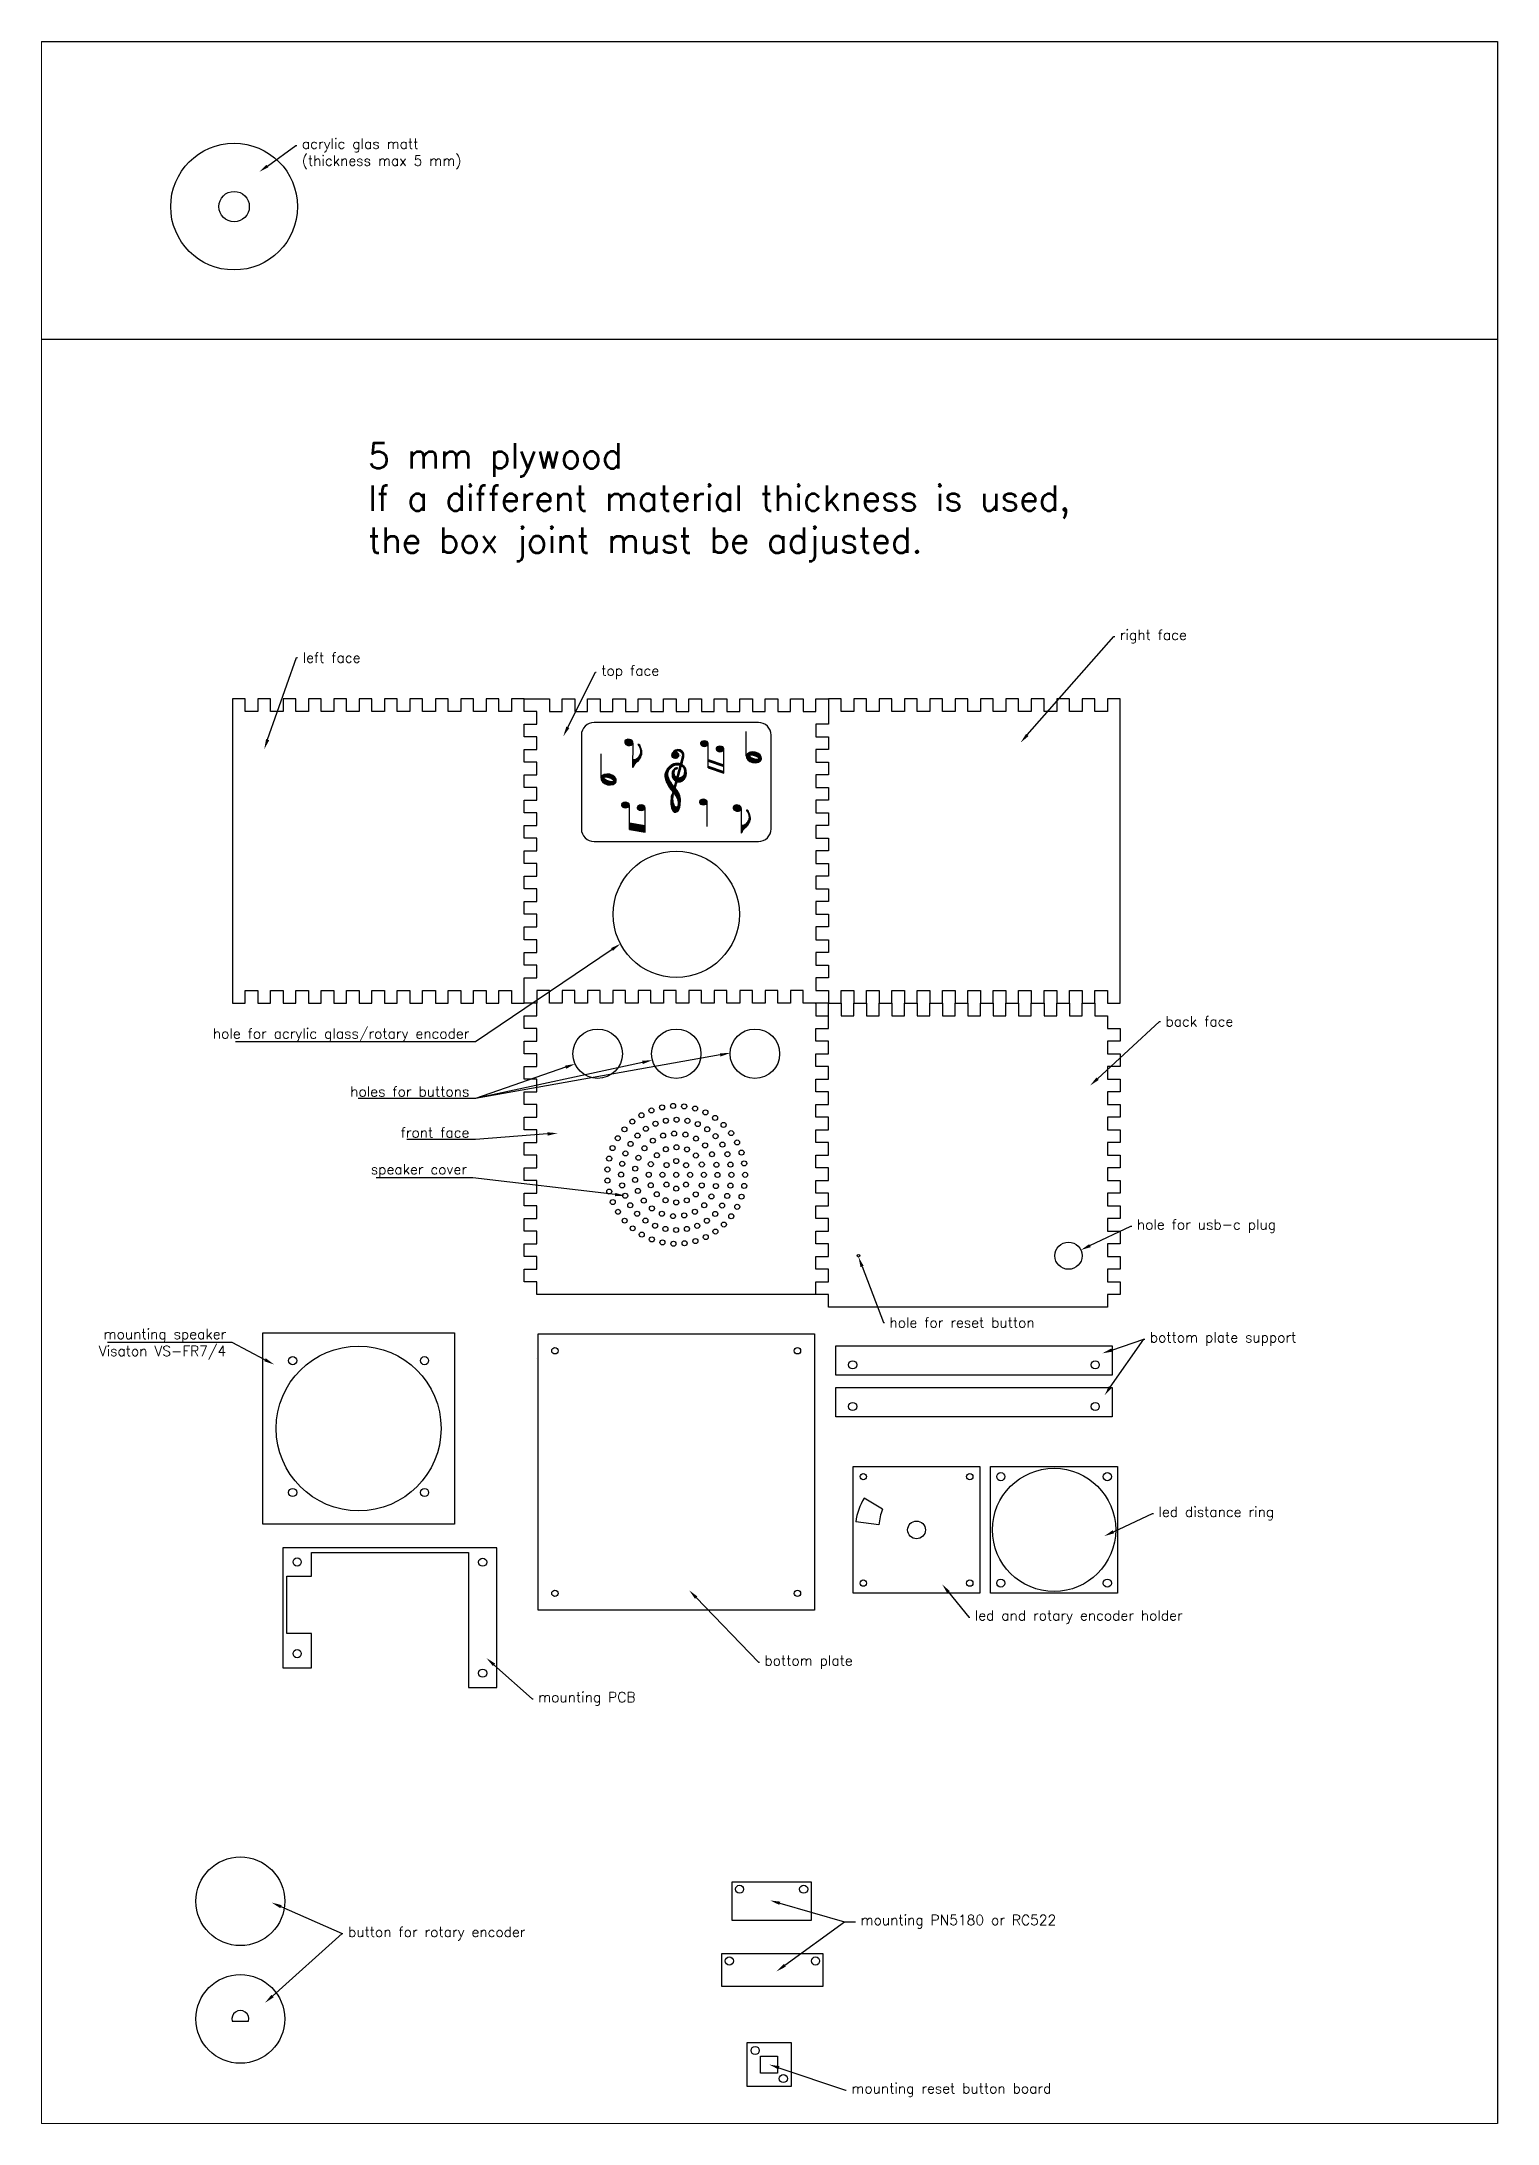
# Paper-space layout 'Layout1' of a CAD drawing. Header units: metres, sheet in millimetres. Extents: x 1 to 575, y -10 to 811.
# The model-space entities are those that its viewports show. They can reach past a viewport. Long polylines and large blocks are cut down to what shows.
import ezdxf
from ezdxf import colors
from ezdxf.entities.mleader import LeaderData, LeaderLine
from ezdxf.math import Vec2, Vec3

# ---------------------------------------------------------------- set-up
doc = ezdxf.new("R2010")
doc.units = ezdxf.units.M
for name, color, linetype in [('_caption', 11, 'Continuous'), ('_engraving', 2, 'Continuous'), ('_inner contour', 1, 'Continuous'), ('_outter contour', 5, 'Continuous')]:
    doc.layers.add(name, color=color, linetype=linetype)
doc.styles.get("Standard").update_dxf_attribs({"font": 'simplex.shx'})
pattern_1 = [(45, (5599.14184, -3654.1977), (-0.1103636083, 0.1103636083), [])]
pattern_2 = [(45, (5613.51326, -3646.11919), (-0.1103636083, 0.1103636083), [])]

psp = doc.layouts.get("Layout1")

msp = doc.modelspace()

# ---------------------------------------------------------------- texts
at = {"layer": '_caption', "insert": (1020.16, 316.97), "char_height": 10, "attachment_point": 1}
msp.add_mtext_dynamic_manual_height_columns('5 mm plywood\\PIf a different material thickness is used, \\Pthe box joint must be adjusted.', width=349.8265, gutter_width=1, heights=[0], dxfattribs=at)

# ---------------------------------------------------------------- hatches: boundary and pattern name
at = {"layer": '_engraving'}
h = msp.add_hatch(dxfattribs=at)
h.set_pattern_fill('ANSI31', color=256, scale=1.248622, angle=-17.09592)
h.set_pattern_definition([(27.904082, (4248.88869, -4818.15721), (-0.0730432418, 0.1379309135), [])])
edge = h.paths.add_edge_path()
edge.add_ellipse((1123, 198.92), major_axis=(-1.63, 0.3), ratio=0.741031, start_angle=0, end_angle=360, ccw=False)
edge = h.paths.add_edge_path()
edge.add_spline(control_points=[(1124.73, 192.03), (1124.68, 192.03), (1124.5, 192.07), (1125.09, 192.04), (1125.37, 192.05), (1125.86, 192.25), (1126.35, 192.56), (1126.8, 193.1), (1127.11, 193.63), (1127.52, 194.31), (1127.72, 195.2), (1127.53, 196.24), (1127.29, 197.18), (1126.93, 197.63), (1126.41, 198.21), (1127.23, 198.03), (1127.44, 197.41), (1127.75, 196.8), (1127.95, 196), (1128.24, 195.17), (1128.11, 194.07), (1127.75, 193.15), (1127.22, 192.3), (1126.58, 191.41), (1125.43, 190.78), (1125.04, 189.69), (1124.71, 189.15), (1124.62, 189)], knot_values=[0, 0, 0, 0, 0.08472, 0.367369, 0.698791, 1.029126, 1.547433, 2.10966, 2.694319, 3.036162, 3.998831, 4.783495, 5.62236, 6.127825, 6.480495, 6.778277, 7.428372, 8.075253, 8.425263, 9.396449, 10.141512, 11.03861, 11.750614, 12.54653, 13.653858, 14.75898, 15.183363, 15.183363, 15.183363, 15.183363], degree=3, periodic=0)
edge.add_line((1124.62, 189), (1124.62, 192.05))
h = msp.add_hatch(dxfattribs=at)
h.set_pattern_fill('ANSI31', color=256, scale=1.248622)
h.set_pattern_definition([(45, (5612.24417, -3678.4434), (-0.1103636083, 0.1103636083), [])])
edge = h.paths.add_edge_path()
edge.add_ellipse((1152.77, 198.46), major_axis=(-1.54, 0), ratio=0.705839, start_angle=180, end_angle=360, ccw=False)
edge.add_ellipse((1152.77, 198.46), major_axis=(-1.54, 0), ratio=0.705839, start_angle=0, end_angle=180, ccw=False)
h = msp.add_hatch(dxfattribs=at)
h.set_pattern_fill('ANSI31', color=256, scale=1.248622)
h.set_pattern_definition([(45, (5618.39748, -3676.33126), (-0.1103636083, 0.1103636083), [])])
edge = h.paths.add_edge_path()
edge.add_ellipse((1158.92, 196.35), major_axis=(-1.54, 0), ratio=0.705839, start_angle=180, end_angle=360, ccw=False)
edge.add_ellipse((1158.92, 196.35), major_axis=(-1.54, 0), ratio=0.705839, start_angle=0, end_angle=180, ccw=False)
h = msp.add_hatch(dxfattribs=at)
h.set_pattern_fill('ANSI31', color=256, scale=1.248622)
h.set_pattern_definition(pattern_2)
edge = h.paths.add_edge_path()
edge.add_spline(control_points=[(1143.28, 189.9), (1142.91, 190.05), (1142.22, 190.1), (1141.57, 190.12), (1140.75, 189.9), (1140.1, 189.45), (1139.41, 188.91), (1138.84, 188.15), (1138.49, 187.4), (1138.31, 186.51), (1138.4, 185.76), (1138.7, 184.98), (1138.9, 184.2), (1139.44, 183.48), (1139.88, 182.72), (1140.38, 182.03), (1140.74, 181.58), (1140.92, 181.35)], knot_values=[46.958707, 46.958707, 46.958707, 46.958707, 47.449967, 48.219268, 48.732004, 49.398974, 50.119482, 50.82694, 51.668509, 52.069058, 53.013922, 53.40789, 54.094419, 54.908255, 55.543116, 56.225422, 56.935682, 56.935682, 56.935682, 56.935682], degree=3, periodic=0)
edge.add_line((1140.92, 181.35), (1140.39, 179.42))
edge.add_spline(control_points=[(1140.39, 179.42), (1140.34, 179.49), (1140.06, 179.81), (1139.47, 180.36), (1138.94, 181.22), (1138.49, 181.92), (1138.15, 182.6), (1137.73, 183.36), (1137.39, 184.47), (1137.19, 185.17), (1137.22, 186.22), (1137.34, 186.82), (1137.66, 187.5), (1137.84, 187.95), (1138.11, 188.4), (1138.46, 188.89), (1138.9, 189.34), (1139.31, 189.64), (1139.86, 190.06), (1140.42, 190.34), (1140.97, 190.51), (1141.59, 190.65), (1142.22, 190.66), (1142.74, 190.61), (1143.15, 190.48), (1143.41, 190.36)], knot_values=[7.754162, 7.754162, 7.754162, 7.754162, 7.820624, 8.771351, 9.673653, 10.243096, 10.756734, 11.507616, 12.315173, 13.34524, 13.879866, 14.066492, 14.679851, 15.070221, 15.35576, 15.826806, 16.581821, 16.901842, 17.476379, 17.857873, 18.41276, 18.932665, 19.231303, 19.875488, 20.180231, 20.180231, 20.180231, 20.180231], degree=3, periodic=0)
edge.add_line((1143.41, 190.36), (1143.28, 189.9))
h = msp.add_hatch(dxfattribs=at)
h.set_pattern_fill('ANSI31', color=256, scale=1.248622)
h.set_pattern_definition(pattern_2)
h.paths.add_polyline_path([(1142.64, 193.9, -1), (1139.95, 193.9, -1)])
edge = h.paths.add_edge_path()
edge.add_line((1144.67, 193.19), (1143.84, 190.13))
edge.add_spline(control_points=[(1143.84, 190.13), (1143.66, 190.23), (1143.52, 190.3), (1143.41, 190.36)], knot_values=[7.615922, 7.615922, 7.615922, 7.615922, 7.754162, 7.754162, 7.754162, 7.754162], degree=3, periodic=0)
edge.add_line((1143.41, 190.36), (1144.2, 193.22))
edge.add_arc((1142.37, 193.69), 1.89, 345.64749, 484.62539)
edge.add_arc((1141.29, 193.9), 1.35, 89.94925, 142.66212)
edge.add_arc((1142.38, 193.75), 2.36, -13.53845, 155.78044, ccw=False)
edge = h.paths.add_edge_path()
edge.add_spline(control_points=[(1141.56, 183.67), (1141.5, 183.73), (1141.16, 183.87), (1140.83, 184.2), (1140.44, 184.62), (1140.12, 185.2), (1140.05, 185.99), (1140, 186.89), (1140.23, 187.59), (1140.53, 188.09), (1140.86, 188.44), (1141.28, 188.73), (1141.68, 188.84), (1142.22, 188.99), (1142.18, 188.47), (1141.53, 188.63), (1141.17, 188.13), (1140.93, 187.66), (1140.87, 187.13), (1140.85, 186.51), (1141.05, 185.81), (1141.43, 185.33), (1141.82, 185.11), (1141.95, 185.07)], knot_values=[61.361033, 61.361033, 61.361033, 61.361033, 61.568735, 62.148513, 62.514074, 62.93209, 63.722892, 64.387725, 65.084738, 65.466652, 65.781879, 66.23383, 66.605006, 66.956463, 67.10605, 67.555875, 68.048054, 68.452473, 68.830742, 69.30882, 69.970718, 70.490288, 70.840298, 70.840298, 70.840298, 70.840298], degree=3, periodic=0)
edge.add_line((1141.95, 185.07), (1141.56, 183.67))
h.paths.add_polyline_path([(1141.31, 180.87), (1140.92, 181.33), (1144.2, 193.22, 0.693582), (1141.3, 195.24, 0.234147), (1140.22, 194.72, -0.910879), (1144.67, 193.19), (1143.84, 190.13)])
h = msp.add_hatch(dxfattribs=at)
h.set_pattern_fill('ANSI31', color=256, scale=1.248622)
h.set_pattern_definition(pattern_2)
edge = h.paths.add_edge_path()
edge.add_spline(control_points=[(1143.84, 190.13), (1143.66, 190.23), (1143.52, 190.3), (1143.41, 190.36)], knot_values=[7.615922, 7.615922, 7.615922, 7.615922, 7.754162, 7.754162, 7.754162, 7.754162], degree=3, periodic=0)
edge.add_line((1143.41, 190.36), (1144.2, 193.22))
edge.add_arc((1142.37, 193.69), 1.89, 345.64749, 484.62539)
edge.add_arc((1141.29, 193.9), 1.35, 89.94925, 142.66212)
edge.add_arc((1142.38, 193.75), 2.36, -13.53845, 155.78044, ccw=False)
edge.add_line((1144.67, 193.19), (1143.84, 190.13))
h = msp.add_hatch(dxfattribs=at)
h.set_pattern_fill('ANSI31', color=256, scale=1.248622)
h.set_pattern_definition(pattern_2)
edge = h.paths.add_edge_path()
edge.add_spline(control_points=[(1143.84, 190.13), (1144.01, 190.11), (1144.48, 189.82), (1144.78, 189.52), (1145.15, 189.07), (1145.46, 188.56), (1145.58, 187.93), (1145.69, 187.17), (1145.71, 186.23), (1145.46, 185.31), (1145.09, 184.68), (1144.7, 184.29), (1144.34, 183.79), (1143.7, 183.45), (1142.95, 183.34), (1142.42, 183.31), (1142.08, 183.41), (1142.02, 183.41)], knot_values=[75.522223, 75.522223, 75.522223, 75.522223, 75.875711, 76.24631, 76.651005, 77.190615, 77.709635, 78.157707, 79.032975, 79.942437, 80.415987, 80.770201, 81.258081, 81.884848, 82.456087, 83.040324, 83.212046, 83.212046, 83.212046, 83.212046], degree=3, periodic=0)
edge.add_line((1142.01, 183.41), (1142.43, 184.95))
edge.add_spline(control_points=[(1142.43, 184.95), (1142.53, 184.9), (1142.79, 184.85), (1143.2, 184.92), (1143.78, 185.16), (1144.37, 185.6), (1144.71, 186.1), (1144.91, 186.82), (1144.92, 187.5), (1144.88, 188.14), (1144.78, 188.72), (1144.44, 189.09), (1144.17, 189.39), (1143.85, 189.61), (1143.72, 189.67)], knot_values=[83.706002, 83.706002, 83.706002, 83.706002, 83.788013, 84.184902, 84.806665, 85.333848, 85.885962, 86.348683, 86.949448, 87.474439, 87.92264, 88.301339, 88.650784, 88.916652, 88.916652, 88.916652, 88.916652], degree=3, periodic=0)
edge.add_line((1143.71, 189.67), (1143.84, 190.13))
h = msp.add_hatch(dxfattribs=at)
h.set_pattern_fill('ANSI31', color=256, scale=1.248622)
h.set_pattern_definition([(45, (5612.24417, -3657.9189), (-0.1103636083, 0.1103636083), [])])
h.paths.add_polyline_path([(1160.46, 187.41), (1160.46, 186.75), (1154.31, 188.86), (1154.31, 189.52)])
h.paths.add_polyline_path([(1160.46, 190.05), (1160.46, 189.39), (1154.31, 191.5), (1154.31, 192.16)])
h = msp.add_hatch(dxfattribs=at)
h.set_pattern_fill('ANSI31', color=256, scale=1.248622)
h.set_pattern_definition([(45, (5655.87758, -3664.50855), (-0.1103636083, 0.1103636083), [])])
edge = h.paths.add_edge_path()
edge.add_ellipse((1172.3, 193.04), major_axis=(-2.97, 0.7), ratio=0.688159, start_angle=3.20612, end_angle=360, ccw=False)
edge.add_ellipse((1172.3, 193.04), major_axis=(-2.97, 0.7), ratio=0.688159, start_angle=0, end_angle=3.20612, ccw=False)
edge = h.paths.add_edge_path(flags=16)
edge.add_ellipse((1172.37, 193.11), major_axis=(-1.92, 0.62), ratio=0.298157, start_angle=0, end_angle=360, ccw=False)
h = msp.add_hatch(dxfattribs=at)
h.set_pattern_fill('ANSI31', color=256, scale=1.248622)
h.set_pattern_definition([(45, (5598.63219, -3655.77306), (-0.1103636083, 0.1103636083), [])])
edge = h.paths.add_edge_path()
edge.add_ellipse((1115.05, 184.3), major_axis=(-2.97, 0.7), ratio=0.688159, start_angle=3.20612, end_angle=360, ccw=False)
edge.add_ellipse((1115.05, 184.3), major_axis=(-2.97, 0.7), ratio=0.688159, start_angle=0, end_angle=3.20612, ccw=False)
edge = h.paths.add_edge_path(flags=16)
edge.add_ellipse((1115.12, 184.37), major_axis=(-1.92, 0.62), ratio=0.298157, start_angle=0, end_angle=360, ccw=False)
h = msp.add_hatch(dxfattribs=at)
h.set_pattern_fill('ANSI31', color=256, scale=1.248622)
h.set_pattern_definition(pattern_2)
edge = h.paths.add_edge_path()
edge.add_line((1140.29, 179.05), (1140.39, 179.42))
edge.add_spline(control_points=[(1140.39, 179.42), (1140.45, 179.34), (1140.56, 179.2), (1140.77, 178.92)], knot_values=[20.180231, 20.180231, 20.180231, 20.180231, 20.257456, 20.257456, 20.257456, 20.257456], degree=3, periodic=0)
edge.add_line((1140.39, 179.42), (1140.92, 181.33))
edge.add_line((1140.92, 181.33), (1141.31, 180.87))
edge.add_spline(control_points=[(1141.31, 180.87), (1141.32, 180.86), (1141.32, 180.86), (1141.32, 180.86)], knot_values=[46.451886, 46.451886, 46.451886, 46.451886, 46.463646, 46.463646, 46.463646, 46.463646], degree=3, periodic=0)
edge.add_spline(control_points=[(1141.32, 180.86), (1141.36, 180.81), (1141.64, 180.47), (1142.17, 179.84), (1142.71, 178.94), (1142.95, 178.32), (1143.03, 178.04)], knot_values=[43.792236, 43.792236, 43.792236, 43.792236, 43.929287, 44.869741, 45.749265, 46.451886, 46.451886, 46.451886, 46.451886], degree=3, periodic=0)
edge.add_spline(control_points=[(1143.03, 178.04), (1143.08, 177.9), (1143.2, 177.45), (1143.36, 176.66), (1143.33, 175.8), (1143.3, 175.27), (1143.29, 175.07)], knot_values=[41.391197, 41.391197, 41.391197, 41.391197, 41.747924, 42.512017, 43.315373, 43.792236, 43.792236, 43.792236, 43.792236], degree=3, periodic=0)
edge.add_spline(control_points=[(1143.29, 175.07), (1143.28, 174.93), (1143.24, 174.46), (1143.15, 173.62), (1142.77, 172.46), (1142.2, 171.64), (1141.65, 171.39), (1141.44, 171.35)], knot_values=[38.031332, 38.031332, 38.031332, 38.031332, 38.376865, 39.171057, 40.164747, 40.911703, 41.391197, 41.391197, 41.391197, 41.391197], degree=3, periodic=0)
edge.add_spline(control_points=[(1141.44, 171.35), (1141.32, 171.34), (1141.05, 171.34), (1140.54, 171.65), (1140.13, 172.28), (1139.82, 173.33), (1139.55, 174.62), (1139.64, 175.96), (1139.66, 177.08), (1139.91, 178.21), (1140.23, 178.93), (1140.29, 179.05)], knot_values=[31.262169, 31.262169, 31.262169, 31.262169, 31.528257, 31.865513, 32.573214, 33.312743, 34.465393, 35.688629, 36.586537, 37.900665, 38.031332, 38.031332, 38.031332, 38.031332], degree=3, periodic=0)
edge = h.paths.add_edge_path(flags=16)
edge.add_spline(control_points=[(1140.78, 178.93), (1140.78, 178.94), (1140.79, 178.94), (1140.79, 178.93)], knot_values=[30.671532, 30.671532, 30.671532, 30.671532, 30.687895, 30.687895, 30.687895, 30.687895], degree=3, periodic=0)
edge.add_spline(control_points=[(1140.78, 178.93), (1140.89, 178.79), (1141.31, 178.2), (1141.98, 177.29), (1142.35, 176.11), (1142.44, 175.2), (1142.5, 174.49), (1142.42, 173.83), (1142.05, 173.44), (1141.55, 173.32), (1141.09, 173.67), (1140.79, 174.25), (1140.52, 175.01), (1140.43, 175.85), (1140.38, 176.55), (1140.39, 177.2), (1140.48, 177.83), (1140.53, 178.14), (1140.72, 178.79), (1140.78, 178.93), (1140.78, 178.93)], knot_values=[20.746148, 20.746148, 20.746148, 20.746148, 21.130124, 22.48179, 23.435014, 24.043811, 24.678552, 25.167257, 25.563049, 25.898327, 26.304234, 26.809654, 27.484607, 28.221931, 28.848561, 29.17857, 29.770871, 30.400491, 30.650721, 30.671532, 30.671532, 30.671532, 30.671532], degree=3, periodic=0)
h = msp.add_hatch(dxfattribs=at)
h.set_pattern_fill('ANSI31', color=256, scale=1.248622)
h.set_pattern_definition(pattern_2)
edge = h.paths.add_edge_path()
edge.add_spline(control_points=[(1140.79, 178.94), (1140.78, 178.94), (1140.78, 178.94), (1140.78, 178.93)], knot_values=[30.671532, 30.671532, 30.671532, 30.671532, 30.68062, 30.68062, 30.68062, 30.68062], degree=3, periodic=0)
edge.add_spline(control_points=[(1140.77, 178.92), (1140.56, 179.2), (1140.45, 179.34), (1140.39, 179.42)], knot_values=[20.180231, 20.180231, 20.180231, 20.180231, 20.257456, 20.257456, 20.257456, 20.257456], degree=3, periodic=0)
edge.add_line((1140.39, 179.42), (1140.92, 181.33))
edge.add_line((1140.92, 181.33), (1141.31, 180.87))
edge.add_line((1141.31, 180.87), (1140.79, 178.94))
h = msp.add_hatch(dxfattribs=at)
h.set_pattern_fill('ANSI31', color=256, scale=1.248622)
h.set_pattern_definition(pattern_1)
edge = h.paths.add_edge_path()
edge.add_ellipse((1121.66, 174.22), major_axis=(-1.54, 0), ratio=0.705839, start_angle=0, end_angle=180, ccw=False)
edge.add_ellipse((1121.66, 174.22), major_axis=(-1.54, 0), ratio=0.705839, start_angle=180, end_angle=360, ccw=False)
edge = h.paths.add_edge_path()
edge.add_ellipse((1127.86, 173.17), major_axis=(-1.54, 0), ratio=0.705839, start_angle=180, end_angle=360, ccw=False)
edge.add_ellipse((1127.86, 173.17), major_axis=(-1.54, 0), ratio=0.705839, start_angle=0, end_angle=180, ccw=False)
h = msp.add_hatch(dxfattribs=at)
h.set_pattern_fill('ANSI31', color=256, scale=1.248622)
h.set_pattern_definition(pattern_2)
edge = h.paths.add_edge_path()
edge.add_spline(control_points=[(1141.44, 171.35), (1141.32, 171.34), (1141.05, 171.34), (1140.54, 171.65), (1140.13, 172.28), (1139.82, 173.33), (1139.67, 174.62), (1139.64, 175.96), (1139.66, 177.08), (1139.91, 178.21), (1140.23, 178.93), (1140.29, 179.05)], knot_values=[31.262169, 31.262169, 31.262169, 31.262169, 31.528257, 31.865513, 32.573214, 33.312743, 34.465393, 35.688629, 36.586537, 37.900665, 38.031332, 38.031332, 38.031332, 38.031332], degree=3, periodic=0)
edge.add_line((1140.29, 179.05), (1140.39, 179.42))
edge.add_spline(control_points=[(1140.39, 179.42), (1140.45, 179.34), (1140.56, 179.2), (1140.77, 178.92)], knot_values=[20.180231, 20.180231, 20.180231, 20.180231, 20.257456, 20.257456, 20.257456, 20.257456], degree=3, periodic=0)
edge.add_spline(control_points=[(1140.78, 178.93), (1140.78, 178.93), (1140.72, 178.79), (1140.53, 178.14), (1140.48, 177.83), (1140.39, 177.2), (1140.38, 176.55), (1140.43, 175.85), (1140.52, 175.01), (1140.79, 174.25), (1141.08, 173.68), (1141.39, 173.44), (1141.54, 173.4)], knot_values=[25.9417, 25.9417, 25.9417, 25.9417, 25.962511, 26.21274, 26.842361, 27.434662, 27.764671, 28.391301, 29.128625, 29.803578, 30.308998, 30.671532, 30.671532, 30.671532, 30.671532], degree=3, periodic=0)
edge.add_line((1141.54, 173.4), (1141.44, 171.35))
h = msp.add_hatch(dxfattribs=at)
h.set_pattern_fill('ANSI31', color=256, scale=1.248622)
h.set_pattern_definition(pattern_2)
edge = h.paths.add_edge_path()
edge.add_spline(control_points=[(1143.29, 175.07), (1143.28, 174.93), (1143.24, 174.46), (1143.15, 173.62), (1142.77, 172.46), (1142.2, 171.64), (1141.65, 171.39), (1141.44, 171.35)], knot_values=[38.031332, 38.031332, 38.031332, 38.031332, 38.376865, 39.171057, 40.164747, 40.911703, 41.391197, 41.391197, 41.391197, 41.391197], degree=3, periodic=0)
edge.add_line((1141.44, 171.35), (1141.54, 173.4))
edge.add_spline(control_points=[(1141.54, 173.4), (1141.55, 173.39), (1141.71, 173.36), (1142.05, 173.44), (1142.42, 173.83), (1142.5, 174.49), (1142.46, 175.01), (1142.43, 175.33), (1142.42, 175.39)], knot_values=[23.901359, 23.901359, 23.901359, 23.901359, 23.944732, 24.28001, 24.675801, 25.164507, 25.799247, 25.9417, 25.9417, 25.9417, 25.9417], degree=3, periodic=0)
edge.add_line((1142.42, 175.39), (1143.29, 175.07))
h = msp.add_hatch(dxfattribs=at)
h.set_pattern_fill('ANSI31', color=256, scale=1.248622)
h.set_pattern_definition(pattern_2)
edge = h.paths.add_edge_path()
edge.add_spline(control_points=[(1143.03, 178.04), (1143.08, 177.9), (1143.2, 177.45), (1143.36, 176.66), (1143.33, 175.8), (1143.3, 175.27), (1143.29, 175.07)], knot_values=[41.391197, 41.391197, 41.391197, 41.391197, 41.747924, 42.512017, 43.315373, 43.792236, 43.792236, 43.792236, 43.792236], degree=3, periodic=0)
edge.add_line((1143.29, 175.07), (1142.42, 175.39))
edge.add_spline(control_points=[(1142.42, 175.39), (1142.4, 175.58), (1142.33, 176.17), (1142.13, 176.82), (1141.91, 177.24), (1141.88, 177.3)], knot_values=[22.298226, 22.298226, 22.298226, 22.298226, 22.764571, 23.717795, 23.901359, 23.901359, 23.901359, 23.901359], degree=3, periodic=0)
edge.add_line((1141.88, 177.3), (1143.03, 178.04))
h = msp.add_hatch(dxfattribs=at)
h.set_pattern_fill('ANSI31', color=256, scale=1.248622)
h.set_pattern_definition([(45, (5611.87475, -3655.3758), (-0.1103636083, 0.1103636083), [])])
edge = h.paths.add_edge_path()
edge.add_ellipse((1152.4, 175.39), major_axis=(-1.54, 0), ratio=0.705839, start_angle=180, end_angle=360, ccw=False)
edge.add_ellipse((1152.4, 175.39), major_axis=(-1.54, 0), ratio=0.705839, start_angle=0, end_angle=180, ccw=False)
h = msp.add_hatch(dxfattribs=at)
h.set_pattern_fill('ANSI31', color=256, scale=1.248622, angle=-17.09592)
h.set_pattern_definition([(27.904082, (4291.64074, -4792.26558), (-0.0730432418, 0.1379309135), [])])
edge = h.paths.add_edge_path()
edge.add_ellipse((1165.76, 173.03), major_axis=(-1.63, 0.3), ratio=0.741031, start_angle=0, end_angle=360, ccw=False)
edge = h.paths.add_edge_path()
edge.add_spline(control_points=[(1167.48, 166.14), (1167.44, 166.14), (1167.25, 166.18), (1167.84, 166.15), (1168.12, 166.16), (1168.61, 166.36), (1169.1, 166.66), (1169.55, 167.21), (1169.87, 167.74), (1170.27, 168.42), (1170.47, 169.31), (1170.28, 170.35), (1170.04, 171.28), (1169.69, 171.74), (1169.16, 172.31), (1169.98, 172.14), (1170.19, 171.52), (1170.51, 170.9), (1170.7, 170.11), (1171, 169.28), (1170.87, 168.18), (1170.5, 167.26), (1169.98, 166.41), (1169.33, 165.52), (1168.18, 164.88), (1167.79, 163.8), (1167.46, 163.26), (1167.37, 163.11)], knot_values=[0, 0, 0, 0, 0.08472, 0.367369, 0.698791, 1.029126, 1.547433, 2.10966, 2.694319, 3.036162, 3.998831, 4.783495, 5.62236, 6.127825, 6.480495, 6.778277, 7.428372, 8.075253, 8.425263, 9.396449, 10.141512, 11.03861, 11.750614, 12.54653, 13.653858, 14.75898, 15.183363, 15.183363, 15.183363, 15.183363], degree=3, periodic=0)
edge.add_line((1167.37, 163.11), (1167.38, 166.16))
h = msp.add_hatch(dxfattribs=at)
h.set_pattern_fill('ANSI31', color=256, scale=1.248622)
h.set_pattern_definition(pattern_1)
h.paths.add_polyline_path([(1129.4, 163.57), (1123.2, 164.62), (1123.2, 167.15), (1129.4, 166.1)])

# ---------------------------------------------------------------- linework, layer by layer
at = {"layer": '_caption'}
msp.add_line((891.46, 357.96), (1465.46, 357.96), dxfattribs=at)
msp.add_lwpolyline([(891.46, 475.3), (1465.46, 475.3), (1465.46, -345.7), (891.46, -345.7)], close=True, dxfattribs=at)
at = {"layer": '_engraving'}
for p, q in [((1124.62, 189), (1124.64, 198.6)), ((1154.31, 188.86), (1154.31, 198.46)), ((1169.29, 193.57), (1169.3, 203.17)), ((1112.05, 184.84), (1112.05, 194.43)), ((1140.29, 179.05), (1144.21, 193.29)), ((1140.78, 178.93), (1144.69, 193.23)), ((1154.31, 192.16), (1160.46, 190.05)), ((1154.31, 191.5), (1160.46, 189.39)), ((1154.31, 189.52), (1160.46, 187.41)), ((1154.31, 188.86), (1160.46, 186.75)), ((1160.46, 186.75), (1160.46, 196.35)), ((1141.32, 180.86), (1140.83, 181.44)), ((1123.2, 164.62), (1123.2, 174.22)), ((1129.4, 163.57), (1129.4, 173.17)), ((1153.94, 165.79), (1153.94, 175.39)), ((1167.37, 163.11), (1167.39, 172.71)), ((1123.2, 167.15), (1129.4, 166.1)), ((1123.2, 164.62), (1129.4, 163.57))]:
    msp.add_line(p, q, dxfattribs=at)
at = {"layer": '_engraving', "flags": 128}
msp.add_lwpolyline([(1109.3, 159.82), (1174.1, 159.82, 0.414214), (1179.1, 164.82), (1179.1, 201.79, 0.414214), (1174.1, 206.79), (1109.3, 206.79, 0.414214), (1104.3, 201.79), (1104.3, 164.82, 0.414214)], format="xyb", close=True, dxfattribs=at)
at = {"layer": '_engraving'}
msp.add_circle((1141.29, 193.9), 1.35, dxfattribs=at)
for centre, radius, start, end in [((1142.38, 193.75), 2.36, 343.02469, 156.63886), ((1142.37, 193.69), 1.89, 345.34272, 126.23904)]:
    msp.add_arc(centre, radius, start, end, dxfattribs=at)
at = {"layer": '_engraving', "extrusion": (0, 0, -1)}
for centre, major_axis, ratio in [((1123, 198.92), (-1.63, 0.3), 0.741031), ((1152.77, 198.46), (-1.54, 0), 0.705839), ((1158.92, 196.35), (-1.54, 0), 0.705839), ((1172.3, 193.04), (-2.97, 0.7), 0.688159), ((1172.37, 193.11), (-1.92, 0.62), 0.298157), ((1115.05, 184.3), (-2.97, 0.7), 0.688159), ((1115.12, 184.37), (-1.92, 0.62), 0.298157), ((1121.66, 174.22), (-1.54, 0), 0.705839), ((1127.86, 173.17), (-1.54, 0), 0.705839), ((1152.4, 175.39), (-1.54, 0), 0.705839), ((1165.76, 173.03), (-1.63, 0.3), 0.741031)]:
    msp.add_ellipse(centre, major_axis=major_axis, ratio=ratio, dxfattribs=at)
at = {"layer": '_engraving'}
for points, knots in [([(1124.62, 189), (1124.71, 189.15), (1125.04, 189.69), (1125.43, 190.78), (1126.58, 191.41), (1127.22, 192.3), (1127.75, 193.15), (1128.11, 194.07), (1128.24, 195.17), (1127.95, 196), (1127.75, 196.8), (1127.44, 197.41), (1127.23, 198.03), (1126.41, 198.21), (1126.93, 197.63), (1127.29, 197.18), (1127.53, 196.24), (1127.72, 195.2), (1127.52, 194.31), (1127.11, 193.63), (1126.8, 193.1), (1126.35, 192.56), (1125.86, 192.25), (1125.37, 192.05), (1125.09, 192.04), (1124.5, 192.07), (1124.68, 192.03), (1124.73, 192.03)], [0, 0, 0, 0, 0.529892, 1.909772, 3.292406, 4.286204, 5.175227, 6.295364, 7.225665, 8.438309, 8.875338, 9.683048, 10.494771, 10.866588, 11.30694, 11.938074, 12.985499, 13.965247, 15.167257, 15.594089, 16.324107, 17.026115, 17.673284, 18.085748, 18.499568, 18.852491, 18.958275, 18.958275, 18.958275, 18.958275]), ([(1143.85, 190.13), (1143.27, 190.44), (1142.8, 190.61), (1142.22, 190.66), (1141.59, 190.65), (1140.97, 190.51), (1140.42, 190.34), (1139.86, 190.06), (1139.31, 189.64), (1138.9, 189.34), (1138.46, 188.89), (1138.11, 188.4), (1137.84, 187.95), (1137.66, 187.5), (1137.34, 186.82), (1137.22, 186.22), (1137.19, 185.17), (1137.39, 184.47), (1137.73, 183.36), (1138.15, 182.6), (1138.49, 181.92), (1138.94, 181.22), (1139.47, 180.36), (1140.09, 179.79), (1140.38, 179.44), (1140.77, 178.92)], [7.614303, 7.614303, 7.614303, 7.614303, 8.058905, 8.703089, 9.001728, 9.521633, 10.07652, 10.458014, 11.032551, 11.352572, 12.107587, 12.578632, 12.864172, 13.254542, 13.867901, 14.054527, 14.589152, 15.619219, 16.426777, 17.177659, 17.691296, 18.26074, 19.163041, 20.113769, 20.257456, 20.257456, 20.257456, 20.257456]), ([(1140.96, 181.31), (1140.76, 181.55), (1140.39, 182.02), (1139.88, 182.72), (1139.44, 183.48), (1138.9, 184.2), (1138.7, 184.98), (1138.4, 185.76), (1138.31, 186.51), (1138.49, 187.4), (1138.84, 188.15), (1139.41, 188.91), (1140.1, 189.45), (1140.75, 189.9), (1141.57, 190.12), (1142.28, 190.1), (1143.11, 190.04), (1143.73, 189.67)], [46.91767, 46.91767, 46.91767, 46.91767, 47.668966, 48.351272, 48.986133, 49.799969, 50.486499, 50.880467, 51.825331, 52.22588, 53.067448, 53.774906, 54.495414, 55.162384, 55.67512, 56.444421, 57.114811, 57.114811, 57.114811, 57.114811]), ([(1141.98, 185.06), (1141.84, 185.09), (1141.44, 185.32), (1141.05, 185.81), (1140.85, 186.51), (1140.87, 187.13), (1140.93, 187.66), (1141.17, 188.13), (1141.53, 188.63), (1142.18, 188.47), (1142.22, 188.99), (1141.68, 188.84), (1141.28, 188.73), (1140.86, 188.44), (1140.53, 188.09), (1140.23, 187.59), (1140, 186.89), (1140.05, 185.99), (1140.12, 185.2), (1140.44, 184.62), (1140.83, 184.2), (1141.17, 183.86), (1141.53, 183.71), (1141.59, 183.65)], [61.336536, 61.336536, 61.336536, 61.336536, 61.711043, 62.230613, 62.892511, 63.370589, 63.748858, 64.153277, 64.645456, 65.095281, 65.244868, 65.596326, 65.967502, 66.419452, 66.734679, 67.116594, 67.813606, 68.478439, 69.269242, 69.687257, 70.052818, 70.632596, 70.870897, 70.870897, 70.870897, 70.870897]), ([(1142.01, 183.41), (1142.01, 183.41), (1142.01, 183.41), (1142.02, 183.41), (1142.08, 183.41), (1142.42, 183.31), (1142.95, 183.34), (1143.7, 183.45), (1144.34, 183.79), (1144.7, 184.29), (1145.09, 184.68), (1145.46, 185.31), (1145.71, 186.23), (1145.69, 187.17), (1145.58, 187.93), (1145.46, 188.56), (1145.15, 189.07), (1144.78, 189.52), (1144.48, 189.82), (1144.01, 190.11), (1143.84, 190.13)], [75.510357, 75.510357, 75.510357, 75.510357, 75.522223, 75.522223, 75.522223, 75.693945, 76.278183, 76.849422, 77.476188, 77.964068, 78.318283, 78.791833, 79.701295, 80.576563, 81.024635, 81.543655, 82.083265, 82.48796, 82.858559, 83.212046, 83.212046, 83.212046, 83.212046]), ([(1143.72, 189.67), (1143.85, 189.61), (1144.17, 189.39), (1144.44, 189.09), (1144.78, 188.72), (1144.88, 188.14), (1144.92, 187.5), (1144.91, 186.82), (1144.71, 186.1), (1144.37, 185.6), (1143.78, 185.16), (1143.2, 184.92), (1142.79, 184.84), (1142.53, 184.9), (1142.4, 184.96)], [83.706002, 83.706002, 83.706002, 83.706002, 83.97187, 84.321315, 84.700014, 85.148215, 85.673206, 86.273971, 86.736692, 87.288806, 87.815989, 88.437752, 88.834641, 88.923282, 88.923282, 88.923282, 88.923282]), ([(1140.29, 179.05), (1140.23, 178.93), (1139.91, 178.21), (1139.66, 177.08), (1139.58, 175.95), (1139.55, 174.62), (1139.82, 173.33), (1140.13, 172.28), (1140.54, 171.65), (1141.24, 171.23), (1142.13, 171.54), (1142.77, 172.46), (1143.15, 173.62), (1143.26, 174.65), (1143.32, 175.66), (1143.36, 176.66), (1143.15, 177.73), (1142.79, 178.81), (1142.17, 179.84), (1141.64, 180.47), (1141.36, 180.81), (1141.32, 180.86), (1141.32, 180.86), (1141.32, 180.86), (1141.31, 180.87)], [31.262169, 31.262169, 31.262169, 31.262169, 31.392836, 32.706965, 33.604873, 34.828109, 35.980758, 36.720287, 37.427989, 37.765245, 38.510826, 39.257782, 40.251472, 41.045664, 41.868059, 42.671415, 43.435508, 44.494857, 45.374381, 46.314835, 46.451886, 46.451886, 46.451886, 46.463646, 46.463646, 46.463646, 46.463646]), ([(1140.78, 178.94), (1140.89, 178.79), (1141.31, 178.2), (1141.98, 177.29), (1142.35, 176.11), (1142.44, 175.2), (1142.5, 174.49), (1142.42, 173.83), (1142.05, 173.44), (1141.55, 173.32), (1141.09, 173.67), (1140.79, 174.25), (1140.52, 175.01), (1140.43, 175.85), (1140.38, 176.55), (1140.39, 177.2), (1140.48, 177.83), (1140.53, 178.14), (1140.72, 178.8), (1140.79, 178.95), (1140.79, 178.93)], [20.745615, 20.745615, 20.745615, 20.745615, 21.130124, 22.48179, 23.435014, 24.043811, 24.678552, 25.167257, 25.563049, 25.898327, 26.304234, 26.809654, 27.484607, 28.221931, 28.848561, 29.17857, 29.770871, 30.400491, 30.650721, 30.687895, 30.687895, 30.687895, 30.687895]), ([(1167.37, 163.11), (1167.46, 163.26), (1167.79, 163.8), (1168.18, 164.88), (1169.33, 165.52), (1169.98, 166.41), (1170.5, 167.26), (1170.87, 168.18), (1171, 169.28), (1170.7, 170.11), (1170.51, 170.9), (1170.19, 171.52), (1169.98, 172.14), (1169.16, 172.31), (1169.69, 171.74), (1170.04, 171.28), (1170.28, 170.35), (1170.47, 169.31), (1170.27, 168.42), (1169.87, 167.74), (1169.55, 167.21), (1169.1, 166.66), (1168.61, 166.36), (1168.12, 166.16), (1167.84, 166.15), (1167.25, 166.18), (1167.44, 166.14), (1167.48, 166.14)], [0, 0, 0, 0, 0.529892, 1.909772, 3.292406, 4.286204, 5.175227, 6.295364, 7.225665, 8.438309, 8.875338, 9.683048, 10.494771, 10.866588, 11.30694, 11.938074, 12.985499, 13.965247, 15.167257, 15.594089, 16.324107, 17.026115, 17.673284, 18.085748, 18.499568, 18.852491, 18.958275, 18.958275, 18.958275, 18.958275])]:
    msp.add_open_spline(points, degree=3, knots=knots, dxfattribs=at)
at = {"layer": '_inner contour'}
for p, q in [((1222.97, -103.48), (1215.79, -99.12)), ((1221.62, -109.7), (1212.5, -108.5))]:
    msp.add_line(p, q, dxfattribs=at)
at = {"layer": '_inner contour', "flags": 128}
msp.add_lwpolyline([(973.04, -305.42, 1.317078), (966.59, -305.42)], format="xyb", close=True, dxfattribs=at)
at = {"layer": '_inner contour'}
msp.add_lwpolyline([(1174.97, -319.19), (1181.67, -319.19), (1181.67, -325.89), (1174.97, -325.89)], close=True, dxfattribs=at)
for centre, radius in [((967.35, 410.24), 6), ((1141.7, 131.13), 24.9), ((1110.7, 76.13), 9.75), ((1141.7, 76.13), 9.75), ((1172.7, 76.13), 9.75), ((1124.38, 49.38), 0.992), ((1127.97, 51.87), 0.992), ((1131.91, 53.77), 0.992), ((1133.51, 48.53), 0.992), ((1136.1, 55), 0.992), ((1137.6, 49.74), 0.992), ((1140.44, 55.54), 0.992), ((1141.85, 50.13), 0.992), ((1144.81, 55.38), 0.992), ((1146.1, 49.68), 0.992), ((1149.1, 54.53), 0.992), ((1150.17, 48.41), 0.992), ((1153.19, 53), 0.992), ((1156.99, 50.84), 0.992), ((1118.63, 42.83), 0.992), ((1121.24, 46.33), 0.992), ((1123.68, 40.56), 0.992), ((1126.41, 43.85), 0.992), ((1129.73, 46.54), 0.992), ((1132.48, 41.86), 0.992), ((1136.48, 43.84), 0.992), ((1140.86, 44.66), 0.992), ((1145.31, 44.26), 0.992), ((1149.48, 42.67), 0.992), ((1153.92, 46.37), 0.992), ((1157.2, 43.63), 0.992), ((1159.88, 40.31), 0.992), ((1160.38, 48.08), 0.992), ((1163.34, 44.83), 0.992), ((1165.66, 41.15), 0.992), ((1115.24, 34.8), 0.992), ((1116.6, 38.96), 0.992), ((1120.39, 32.73), 0.992), ((1121.65, 36.81), 0.992), ((1126.78, 35.1), 0.992), ((1129.16, 38.87), 0.992), ((1131.67, 32.59), 0.992), ((1134.05, 36.11), 0.992), ((1137.6, 38.45), 0.992), ((1137.88, 32.25), 0.992), ((1141.7, 33.82), 0.992), ((1141.77, 39.25), 0.992), ((1145.57, 32.19), 0.992), ((1145.93, 38.4), 0.992), ((1149.45, 36.01), 0.992), ((1151.78, 32.46), 0.992), ((1153.06, 40.01), 0.992), ((1155.79, 36.48), 0.992), ((1157.54, 32.34), 0.992), ((1161.86, 36.53), 0.992), ((1163.07, 32.43), 0.992), ((1167.44, 37.14), 0.992), ((1168.47, 32.9), 0.992), ((1114.56, 30.49), 0.992), ((1114.57, 26.12), 0.992), ((1119.95, 28.48), 0.992), ((1120.35, 24.23), 0.992), ((1125.45, 26.36), 0.992), ((1125.51, 30.82), 0.992), ((1130.83, 28.43), 0.992), ((1131.64, 24.26), 0.992), ((1136.26, 28.4), 0.992), ((1137.84, 24.55), 0.992), ((1141.7, 28.38), 0.992), ((1145.54, 24.53), 0.992), ((1147.14, 28.38), 0.992), ((1151.75, 24.22), 0.992), ((1152.58, 28.38), 0.992), ((1157.34, 23.95), 0.992), ((1157.95, 28.36), 0.992), ((1163.03, 24.13), 0.992), ((1163.45, 28.38), 0.992), ((1168.49, 24.02), 0.992), ((1168.85, 28.38), 0.992), ((1115.27, 21.8), 0.992), ((1116.67, 17.66), 0.992), ((1121.57, 20.14), 0.992), ((1123.57, 16.37), 0.992), ((1126.6, 22.05), 0.992), ((1128.87, 18.21), 0.992), ((1133.99, 20.72), 0.992), ((1137.51, 18.34), 0.992), ((1141.7, 22.94), 0.992), ((1141.7, 17.51), 0.992), ((1145.85, 18.33), 0.992), ((1149.38, 20.68), 0.992), ((1152.73, 16.4), 0.992), ((1155.55, 19.86), 0.992), ((1159.77, 16.28), 0.992), ((1161.79, 20.05), 0.992), ((1165.74, 15.76), 0.992), ((1167.45, 19.78), 0.992), ((1118.72, 13.8), 0.992), ((1121.35, 10.31), 0.992), ((1124.51, 7.29), 0.992), ((1126.27, 13.06), 0.992), ((1129.56, 10.34), 0.992), ((1132.1, 15.13), 0.992), ((1133.32, 8.31), 0.992), ((1136.04, 13.04), 0.992), ((1140.41, 12.1), 0.992), ((1144.86, 12.37), 0.992), ((1149.07, 13.85), 0.992), ((1149.99, 8.27), 0.992), ((1153.76, 10.28), 0.992), ((1157.06, 12.98), 0.992), ((1160.5, 8.79), 0.992), ((1163.4, 12.06), 0.992), ((1128.11, 4.81), 0.992), ((1132.06, 2.94), 0.992), ((1136.26, 1.73), 0.992), ((1137.4, 7.06), 0.992), ((1140.6, 1.22), 0.992), ((1141.65, 6.63), 0.992), ((1144.97, 1.4), 0.992), ((1145.9, 7.04), 0.992), ((1149.25, 2.28), 0.992), ((1153.34, 3.83), 0.992), ((1157.12, 6.02), 0.992), ((1296.36, -3.52), 5.35), ((1213.55, -3.52), 0.5), ((1016.45, -71.62), 32.5), ((1093.85, -41.02), 1.25), ((1189.5, -41.02), 1.25), ((990.45, -44.9), 1.6), ((1042.45, -44.9), 1.6), ((1211.24, -46.54), 1.6), ((1306.89, -46.54), 1.6), ((1211.24, -62.97), 1.6), ((1306.89, -62.97), 1.6), ((1215.44, -90.64), 1.25), ((1257.44, -90.64), 1.25), ((1290.66, -111.64), 24.3), ((1269.66, -90.64), 1.6), ((1311.66, -90.64), 1.6), ((990.45, -96.9), 1.6), ((1042.45, -96.9), 1.6), ((1236.44, -111.64), 3.5), ((992.21, -124.3), 1.6), ((1065.36, -124.4), 1.6), ((1269.66, -132.64), 1.6), ((1311.66, -132.64), 1.6), ((1093.85, -136.67), 1.25), ((1189.5, -136.67), 1.25), ((1215.44, -132.64), 1.25), ((1257.44, -132.64), 1.25), ((992.21, -160.45), 1.6), ((1065.36, -168.15), 1.6), ((1166.65, -253.36), 1.6), ((1191.95, -253.36), 1.6), ((1162.62, -281.66), 1.6), ((1196.62, -281.66), 1.6), ((1172.81, -316.96), 1.6), ((1183.9, -328.04), 1.6)]:
    msp.add_circle(centre, radius, dxfattribs=at)
for centre, start, end in [((1236.44, -111.64), 148.77248, 172.52039), ((1245.69, -111.64), 160.22822, 175.37885)]:
    msp.add_arc(centre, 24.15, start, end, dxfattribs=at)
at = {"layer": '_outter contour'}
for p, q in [((1054.2, -33.87), (1054.2, -109.37)), ((1086.7, -44.01), (1086.7, -44.01)), ((1261.44, -86.71), (1261.44, -136.64))]:
    msp.add_line(p, q, dxfattribs=at)
at = {"layer": '_outter contour', "flags": 128}
for points in [[(1081.7, 216.11), (1081.7, 216.13), (1076.7, 216.13), (1076.7, 211.13), (1071.7, 211.13), (1071.7, 216.13), (1066.7, 216.13), (1066.7, 211.13), (1061.7, 211.13), (1061.7, 216.13), (1056.7, 216.13), (1056.7, 211.13), (1051.7, 211.13), (1051.7, 216.13), (1046.7, 216.13), (1046.7, 211.13), (1041.7, 211.13), (1041.7, 216.13), (1036.7, 216.13), (1036.7, 211.13), (1031.7, 211.13), (1031.7, 216.13), (1026.7, 216.13), (1026.7, 211.13), (1021.7, 211.13), (1021.7, 216.13), (1016.7, 216.13), (1016.7, 211.13), (1011.7, 211.13), (1011.7, 216.13), (1006.7, 216.13), (1006.7, 211.13), (1001.7, 211.13), (1001.7, 216.13), (996.7, 216.13), (996.7, 211.13), (991.7, 211.13), (991.7, 216.13), (986.7, 216.13), (986.7, 211.13), (981.7, 211.13), (981.7, 216.13), (976.7, 216.13), (976.7, 211.13), (971.7, 211.13), (971.7, 216.13), (966.7, 216.13), (966.7, 96.13)], [(1316.7, 96.13), (1316.7, 216.13), (1311.7, 216.13), (1311.7, 211.13), (1306.7, 211.13), (1306.7, 216.13), (1301.7, 216.13), (1301.7, 211.13), (1296.7, 211.13), (1296.7, 216.13), (1291.7, 216.13), (1291.7, 211.13), (1286.7, 211.13), (1286.7, 216.13), (1281.7, 216.13), (1281.7, 211.13), (1276.7, 211.13), (1276.7, 216.13), (1271.7, 216.13), (1271.7, 211.13), (1266.7, 211.13), (1266.7, 216.13), (1261.7, 216.13), (1261.7, 211.13), (1256.7, 211.13), (1256.7, 216.13), (1251.7, 216.13), (1251.7, 211.13), (1246.7, 211.13), (1246.7, 216.13), (1241.7, 216.13), (1241.7, 211.13), (1236.7, 211.13), (1236.7, 216.13), (1231.7, 216.13), (1231.7, 211.13), (1226.7, 211.13), (1226.7, 216.13), (1221.7, 216.13), (1221.7, 211.13), (1216.7, 211.13), (1216.7, 216.13), (1211.7, 216.13), (1211.7, 211.13), (1206.7, 211.13), (1206.7, 216.13), (1201.7, 216.13)], [(966.7, 96.13), (971.7, 96.13), (971.7, 101.13), (976.7, 101.13), (976.7, 96.13), (981.7, 96.13), (981.7, 101.13), (986.7, 101.13), (986.7, 96.13), (991.7, 96.13), (991.7, 101.13), (996.7, 101.13), (996.7, 96.13), (1001.7, 96.13), (1001.7, 101.13), (1006.7, 101.13), (1006.7, 96.13), (1011.7, 96.13), (1011.7, 101.13), (1016.7, 101.13), (1016.7, 96.13), (1021.7, 96.13), (1021.7, 101.13), (1026.7, 101.13), (1026.7, 96.13), (1031.7, 96.13), (1031.7, 101.13), (1036.7, 101.13), (1036.7, 96.13), (1041.7, 96.13), (1041.7, 101.13), (1046.7, 101.13), (1046.7, 96.13), (1051.7, 96.13), (1051.7, 101.13), (1056.7, 101.13), (1056.7, 96.13), (1061.7, 96.13), (1061.7, 101.13), (1066.7, 101.13), (1066.7, 96.13), (1071.7, 96.13), (1071.7, 101.13), (1076.7, 101.13), (1076.7, 96.13), (1081.7, 96.13)], [(1201.7, 96.13), (1206.7, 96.13), (1206.7, 101.13), (1211.7, 101.13), (1211.7, 96.13), (1216.7, 96.13), (1216.7, 101.13), (1221.7, 101.13), (1221.7, 96.13), (1226.7, 96.13), (1226.7, 101.13), (1231.7, 101.13), (1231.7, 96.13), (1236.7, 96.13), (1236.7, 101.13), (1241.7, 101.13), (1241.7, 96.13), (1246.7, 96.13), (1246.7, 101.13), (1251.7, 101.13), (1251.7, 96.13), (1256.7, 96.13), (1256.7, 101.13), (1261.7, 101.13), (1261.7, 96.13), (1266.7, 96.13), (1266.7, 101.13), (1271.7, 101.13), (1271.7, 96.13), (1276.7, 96.13), (1276.7, 101.13), (1281.7, 101.13), (1281.7, 96.13), (1286.7, 96.13), (1286.7, 101.13), (1291.7, 101.13), (1291.7, 96.13), (1296.7, 96.13), (1296.7, 101.13), (1301.7, 101.13), (1301.7, 96.13), (1306.7, 96.13), (1306.7, 101.13), (1311.7, 101.13), (1311.7, 96.13), (1316.7, 96.13)], [(1086.7, -18.87), (1086.7, -13.87), (1081.7, -13.87), (1081.7, -8.87), (1086.7, -8.87), (1086.7, -3.87), (1081.7, -3.87), (1081.7, 1.13), (1086.7, 1.13), (1086.7, 6.13), (1081.7, 6.13), (1081.7, 11.13), (1086.7, 11.13), (1086.7, 16.13), (1081.7, 16.13), (1081.7, 21.13), (1086.7, 21.13), (1086.7, 26.13), (1081.7, 26.13), (1081.7, 31.13), (1086.7, 31.13), (1086.7, 36.13), (1081.7, 36.13), (1081.7, 41.13), (1086.7, 41.13), (1086.7, 46.13), (1081.7, 46.13), (1081.7, 51.13), (1086.7, 51.13), (1086.7, 56.13), (1081.7, 56.13), (1081.7, 61.13), (1086.7, 61.13), (1086.7, 66.13), (1081.7, 66.13), (1081.7, 71.13), (1086.7, 71.13), (1086.7, 76.13), (1081.7, 76.13), (1081.7, 81.13), (1086.7, 81.13), (1086.7, 86.13), (1081.7, 86.13), (1081.7, 91.13), (1086.7, 91.13), (1086.7, 96.13)], [(1196.51, 96.13), (1196.7, 96.13), (1196.7, 91.13), (1201.7, 91.13)], [(1196.7, -18.87), (1086.7, -18.87)]]:
    msp.add_lwpolyline(points, dxfattribs=at)
for points in [[(1081.7, 216.13), (1091.7, 216.13), (1091.7, 211.13), (1096.7, 211.13), (1096.7, 216.13), (1101.7, 216.13), (1101.7, 211.13), (1106.7, 211.13), (1106.7, 216.13), (1111.7, 216.13), (1111.7, 211.13), (1116.7, 211.13), (1116.7, 216.13), (1121.7, 216.13), (1121.7, 211.13), (1126.7, 211.13), (1126.7, 216.13), (1131.7, 216.13), (1131.7, 211.13), (1136.7, 211.13), (1136.7, 216.13), (1141.7, 216.13), (1141.7, 211.13), (1146.7, 211.13), (1146.7, 216.13), (1151.7, 216.13), (1151.7, 211.13), (1156.7, 211.13), (1156.7, 216.13), (1161.7, 216.13), (1161.7, 211.13), (1166.7, 211.13), (1166.7, 216.13), (1171.7, 216.13), (1171.7, 211.13), (1176.7, 211.13), (1176.7, 216.13), (1181.7, 216.13), (1181.7, 211.13), (1186.7, 211.13), (1186.7, 216.13), (1191.7, 216.13), (1191.7, 211.13), (1196.7, 211.13), (1196.7, 216.13), (1201.7, 216.13), (1201.7, 206.13), (1196.7, 206.13), (1196.7, 201.13), (1201.7, 201.13), (1201.7, 196.13), (1196.7, 196.13), (1196.7, 191.13), (1201.7, 191.13), (1201.7, 186.13), (1196.7, 186.13), (1196.7, 181.13), (1201.7, 181.13), (1201.7, 176.13), (1196.7, 176.13), (1196.7, 171.13), (1201.7, 171.13), (1201.7, 166.13), (1196.7, 166.13), (1196.7, 161.13), (1201.7, 161.13), (1201.7, 156.13), (1196.7, 156.13), (1196.7, 151.13), (1201.7, 151.13), (1201.7, 146.13), (1196.7, 146.13), (1196.7, 141.13), (1201.7, 141.13), (1201.7, 136.13), (1196.7, 136.13), (1196.7, 131.13), (1201.7, 131.13), (1201.7, 126.13), (1196.7, 126.13), (1196.7, 121.13), (1201.7, 121.13), (1201.7, 116.13), (1196.7, 116.13), (1196.7, 111.13), (1201.7, 111.13), (1201.7, 106.13), (1196.7, 106.13), (1196.7, 101.13), (1201.7, 101.13), (1201.7, 96.13), (1191.7, 96.13), (1191.7, 101.13), (1186.7, 101.13), (1186.7, 96.13), (1181.7, 96.13), (1181.7, 101.13), (1176.7, 101.13), (1176.7, 96.13), (1171.7, 96.13), (1171.7, 101.13), (1166.7, 101.13), (1166.7, 96.13), (1161.7, 96.13), (1161.7, 101.13), (1156.7, 101.13), (1156.7, 96.13), (1151.7, 96.13), (1151.7, 101.13), (1146.7, 101.13), (1146.7, 96.13), (1141.7, 96.13), (1141.7, 101.13), (1136.7, 101.13), (1136.7, 96.13), (1131.7, 96.13), (1131.7, 101.13), (1126.7, 101.13), (1126.7, 96.13), (1121.7, 96.13), (1121.7, 101.13), (1116.7, 101.13), (1116.7, 96.13), (1111.7, 96.13), (1111.7, 101.13), (1106.7, 101.13), (1106.7, 96.13), (1101.7, 96.13), (1101.7, 101.13), (1096.7, 101.13), (1096.7, 96.13), (1091.7, 96.13), (1091.7, 101.13), (1086.7, 101.13), (1086.7, 96.13), (1081.7, 96.13), (1081.7, 106.13), (1086.7, 106.13), (1086.7, 111.13), (1081.7, 111.13), (1081.7, 116.13), (1086.7, 116.13), (1086.7, 121.13), (1081.7, 121.13), (1081.7, 126.13), (1086.7, 126.13), (1086.7, 131.13), (1081.7, 131.13), (1081.7, 136.13), (1086.7, 136.13), (1086.7, 141.13), (1081.7, 141.13), (1081.7, 146.13), (1086.7, 146.13), (1086.7, 151.13), (1081.7, 151.13), (1081.7, 156.13), (1086.7, 156.13), (1086.7, 161.13), (1081.7, 161.13), (1081.7, 166.13), (1086.7, 166.13), (1086.7, 171.13), (1081.7, 171.13), (1081.7, 176.13), (1086.7, 176.13), (1086.7, 181.13), (1081.7, 181.13), (1081.7, 186.13), (1086.7, 186.13), (1086.7, 191.13), (1081.7, 191.13), (1081.7, 196.13), (1086.7, 196.13), (1086.7, 201.13), (1081.7, 201.13), (1081.7, 206.13), (1086.7, 206.13), (1086.7, 211.13), (1081.7, 211.13)], [(1071.7, 96.13), (1071.7, 96.13)], [(1201.7, -23.87), (1201.7, -18.87), (1196.7, -18.87), (1196.7, -13.87), (1201.7, -13.87), (1201.7, -8.87), (1196.7, -8.87), (1196.7, -3.87), (1201.7, -3.87), (1201.7, 1.13), (1196.7, 1.13), (1196.7, 6.13), (1201.7, 6.13), (1201.7, 11.13), (1196.7, 11.13), (1196.7, 16.13), (1201.7, 16.13), (1201.7, 21.13), (1196.7, 21.13), (1196.7, 26.13), (1201.7, 26.13), (1201.7, 31.13), (1196.7, 31.13), (1196.7, 36.13), (1201.7, 36.13), (1201.7, 41.13), (1196.7, 41.13), (1196.7, 46.13), (1201.7, 46.13), (1201.7, 51.13), (1196.7, 51.13), (1196.7, 56.13), (1201.7, 56.13), (1201.7, 61.13), (1196.7, 61.13), (1196.7, 66.13), (1201.7, 66.13), (1201.7, 71.13), (1196.7, 71.13), (1196.7, 76.13), (1201.7, 76.13), (1201.7, 81.13), (1196.7, 81.13), (1196.7, 86.13), (1201.7, 86.13), (1201.7, 91.13), (1201.7, 96.13), (1206.7, 96.13), (1206.7, 91.13), (1211.7, 91.13), (1211.7, 96.13), (1216.7, 96.13), (1216.7, 91.13), (1221.7, 91.13), (1221.7, 96.13), (1226.7, 96.13), (1226.7, 91.13), (1231.7, 91.13), (1231.7, 96.13), (1236.7, 96.13), (1236.7, 91.13), (1241.7, 91.13), (1241.7, 96.13), (1246.7, 96.13), (1246.7, 91.13), (1251.7, 91.13), (1251.7, 96.13), (1256.7, 96.13), (1256.7, 91.13), (1261.7, 91.13), (1261.7, 96.13), (1266.7, 96.13), (1266.7, 91.13), (1271.7, 91.13), (1271.7, 96.13), (1276.7, 96.13), (1276.7, 91.13), (1281.7, 91.13), (1281.7, 96.13), (1286.7, 96.13), (1286.7, 91.13), (1291.7, 91.13), (1291.7, 96.13), (1296.7, 96.13), (1296.7, 91.13), (1301.7, 91.13), (1301.7, 96.13), (1306.7, 96.13), (1306.7, 91.13), (1311.7, 91.13), (1311.7, 86.13), (1316.7, 86.13), (1316.7, 81.13), (1311.7, 81.13), (1311.7, 76.13), (1316.7, 76.13), (1316.7, 71.13), (1311.7, 71.13), (1311.7, 66.13), (1316.7, 66.13), (1316.7, 61.13), (1311.7, 61.13), (1311.7, 56.13), (1316.7, 56.13), (1316.7, 51.13), (1311.7, 51.13), (1311.7, 46.13), (1316.7, 46.13), (1316.7, 41.13), (1311.7, 41.13), (1311.7, 36.13), (1316.7, 36.13), (1316.7, 31.13), (1311.7, 31.13), (1311.7, 26.13), (1316.7, 26.13), (1316.7, 21.13), (1311.7, 21.13), (1311.7, 16.13), (1316.7, 16.13), (1316.7, 11.13), (1311.7, 11.13), (1311.7, 6.13), (1316.7, 6.13), (1316.7, 1.13), (1311.7, 1.13), (1311.7, -3.87), (1316.7, -3.87), (1316.7, -8.87), (1311.7, -8.87), (1311.7, -13.87), (1316.7, -13.87), (1316.7, -18.87), (1311.7, -18.87), (1311.7, -23.87)], [(988.11, -166.05), (997.81, -166.05), (997.81, -152.45), (988.11, -152.45), (988.11, -129.9), (997.81, -129.9), (997.81, -120.5), (1059.76, -120.5), (1059.76, -173.75), (1070.96, -173.75), (1070.96, -118.7), (986.61, -118.7), (986.61, -166.05)]]:
    msp.add_lwpolyline(points, close=True, dxfattribs=at)
at = {"layer": '_outter contour'}
for points in [[(978.7, -33.87), (1054.2, -33.87)], [(1054.2, -109.35), (1054.2, -109.37), (978.7, -109.37), (978.7, -33.87)], [(1211.44, -86.64), (1261.44, -86.64), (1261.44, -86.71)], [(1261.44, -136.64), (1211.44, -136.64), (1211.44, -86.64)]]:
    msp.add_lwpolyline(points, dxfattribs=at)
for points in [[(1087.2, -34.37), (1196.15, -34.37), (1196.15, -143.32), (1087.2, -143.32)], [(1204.57, -39.04), (1313.57, -39.04), (1313.57, -50.64), (1204.57, -50.64)], [(1204.57, -55.47), (1313.57, -55.47), (1313.57, -67.07), (1204.57, -67.07)], [(1265.66, -86.64), (1315.66, -86.64), (1315.66, -136.64), (1265.66, -136.64)], [(1163.75, -250.46), (1194.85, -250.46), (1194.85, -265.74), (1163.75, -265.74)], [(1159.72, -278.76), (1199.52, -278.76), (1199.52, -291.78), (1159.72, -291.78)], [(1169.71, -313.86), (1187, -313.86), (1187, -331.14), (1169.71, -331.14)]]:
    msp.add_lwpolyline(points, close=True, dxfattribs=at)
for centre, radius in [((967.35, 410.24), 25), ((969.81, -258.1), 17.5), ((969.81, -304.52), 17.5)]:
    msp.add_circle(centre, radius, dxfattribs=at)

msp.set_redraw_order([(e.dxf.handle, doc.entitydb.next_handle()) for e in msp.query("TEXT MTEXT ATTDEF DIMENSION ARC_DIMENSION")])  # texts and dimensions are drawn at this point

# ---------------------------------------------------------------- leaders
at = {"layer": '_caption'}
ml = msp.add_multileader_mtext('Standard', dxfattribs=at)
ml.set_content('acrylic glas matt\\P(thickness max 5 mm)', color=256)
ml.set_leader_properties()
ml.build(insert=Vec2(0, 0))
ml.multileader.update_dxf_attribs({"text_right_attachment_type": 6, "dogleg_length": 0.36})
ctx = ml.context
ctx.base_point, ctx.plane_origin = Vec3(992.07, 434.38), Vec3(980.74, 426.63)
ctx.right_attachment = 6
notes = []
notes.append((ctx, [(0, (1, 1, 0), (991.71, 434.38), (1, 0), 0.36, [(0, [(977.21, 423.91)], 0, [])])]))
ctx.mtext.insert, ctx.mtext.flow_direction = Vec3(994.07, 437.04), 5
ml = msp.add_multileader_mtext('Standard', dxfattribs=at)
ml.set_content('right face', color=256)
ml.set_leader_properties()
ml.build(insert=Vec2(0, 0))
ml.multileader.update_dxf_attribs({"text_right_attachment_type": 6, "dogleg_length": 0.36})
ctx = ml.context
ctx.base_point, ctx.plane_origin = Vec3(1314.62, 240.67), Vec3(1277.47, 198.85)
ctx.right_attachment = 6
notes.append((ctx, [(0, (1, 1, 0), (1314.26, 240.67), (1, 0), 0.36, [(0, [(1277.47, 198.85)], 0, [])])]))
ctx.mtext.insert, ctx.mtext.flow_direction = Vec3(1316.62, 243.34), 5
ml = msp.add_multileader_mtext('Standard', dxfattribs=at)
ml.set_content('left face', color=256)
ml.set_leader_properties()
ml.build(insert=Vec2(0, 0))
ml.multileader.update_dxf_attribs({"text_right_attachment_type": 6, "dogleg_length": 0.36})
ctx = ml.context
ctx.base_point, ctx.plane_origin = Vec3(992.37, 232.37), Vec3(979.24, 196.24)
ctx.right_attachment = 6
notes.append((ctx, [(1, (1, 1, 0), (992.01, 232.37), (1, 0), 0.36, [(0, [(979.24, 196.24)], 0, [])])]))
ctx.mtext.insert, ctx.mtext.flow_direction = Vec3(994.37, 234.37), 5
ml = msp.add_multileader_mtext('Standard', dxfattribs=at)
ml.set_content('top face', color=256)
ml.set_leader_properties()
ml.build(insert=Vec2(0, 0))
ml.multileader.update_dxf_attribs({"text_right_attachment_type": 6, "dogleg_length": 0.36})
ctx = ml.context
ctx.base_point, ctx.plane_origin = Vec3(1110.16, 226.59), Vec3(1097.15, 201.3)
ctx.right_attachment = 6
notes.append((ctx, [(0, (1, 1, 0), (1109.8, 226.59), (1, 0), 0.36, [(0, [(1097.15, 201.3)], 0, [])])]))
ctx.mtext.insert, ctx.mtext.flow_direction = Vec3(1112.16, 229.26), 5
ml = msp.add_multileader_mtext('Standard', dxfattribs=at)
ml.set_content('hole for acrylic glass/rotary encoder', color=256)
ml.set_leader_properties()
ml.build(insert=Vec2(0, 0))
ml.multileader.update_dxf_attribs({"text_right_attachment_type": 6, "dogleg_length": 0.36})
ctx = ml.context
ctx.base_point, ctx.plane_origin = Vec3(944.02, 83.45), Vec3(1119.68, 119.51)
ctx.right_attachment, ctx.text_align_type = 6, 2
notes.append((ctx, [(0, (1, 1, 0), (1062.47, 80.78), (-1, 0), 0.36, [(0, [(1119.68, 119.51)], 0, [])])]))
ctx.mtext.insert, ctx.mtext.alignment, ctx.mtext.flow_direction = Vec3(1060.11, 86.11), 3, 5
ml = msp.add_multileader_mtext('Standard', dxfattribs=at)
ml.set_content('back face', color=256)
ml.set_leader_properties()
ml.build(insert=Vec2(0, 0))
ml.multileader.update_dxf_attribs({"text_right_attachment_type": 6, "dogleg_length": 0.36})
ctx = ml.context
ctx.base_point, ctx.plane_origin = Vec3(1332.6, 88.9), Vec3(1304.86, 63.56)
ctx.right_attachment = 6
notes.append((ctx, [(0, (1, 1, 0), (1332.24, 88.9), (1, 0), 0.36, [(0, [(1304.86, 63.56)], 0, [])])]))
ctx.mtext.insert, ctx.mtext.flow_direction = Vec3(1334.6, 90.9), 5
ml = msp.add_multileader_mtext('Standard', dxfattribs=at)
ml.set_content('holes for buttons', color=256)
ml.set_leader_properties()
ml.build(insert=Vec2(0, 0))
ml.multileader.update_dxf_attribs({"text_right_attachment_type": 6, "dogleg_length": 0.36})
ctx = ml.context
ctx.base_point, ctx.plane_origin = Vec3(1005.16, 61.26), Vec3(1109.36, 75.53)
ctx.right_attachment, ctx.text_align_type = 6, 2
notes.append((ctx, [(0, (1, 1, 0), (1062.47, 58.46), (-1, 0), 0.36, [(0, [(1101.81, 72.13)], 0, []), (1, [(1132.29, 73.59)], 0, []), (2, [(1162.95, 76.4)], 0, [])])]))
ctx.mtext.insert, ctx.mtext.alignment, ctx.mtext.flow_direction = Vec3(1060.11, 63.26), 3, 5
ml = msp.add_multileader_mtext('Standard', dxfattribs=at)
ml.set_content('front face', color=256)
ml.set_leader_properties()
ml.build(insert=Vec2(0, 0))
ml.multileader.update_dxf_attribs({"text_right_attachment_type": 6, "dogleg_length": 0.36})
ctx = ml.context
ctx.base_point, ctx.plane_origin = Vec3(1028.21, 45.07), Vec3(1094.92, 44.81)
ctx.right_attachment, ctx.text_align_type = 6, 2
notes.append((ctx, [(0, (1, 1, 0), (1062.47, 42.27), (-1, 0), 0.36, [(0, [(1094.92, 44.81)], 0, [])])]))
ctx.mtext.insert, ctx.mtext.alignment, ctx.mtext.flow_direction = Vec3(1060.11, 47.07), 3, 5
ml = msp.add_multileader_mtext('Standard', dxfattribs=at)
ml.set_content('speaker cover', color=256)
ml.set_leader_properties()
ml.build(insert=Vec2(0, 0))
ml.multileader.update_dxf_attribs({"text_right_attachment_type": 6, "dogleg_length": 0.36})
ctx = ml.context
ctx.base_point, ctx.plane_origin = Vec3(1015.45, 29.92), Vec3(1114.28, 21.8)
ctx.right_attachment, ctx.text_align_type = 6, 2
notes.append((ctx, [(0, (1, 1, 0), (1061.52, 27.25), (-1, 0), 0.36, [(0, [(1121.57, 20.14)], 0, [])])]))
ctx.mtext.insert, ctx.mtext.alignment, ctx.mtext.flow_direction = Vec3(1059.16, 32.59), 3, 5
ml = msp.add_multileader_mtext('Standard', dxfattribs=at)
ml.set_content('hole for usb-c plug', color=256)
ml.set_leader_properties()
ml.build(insert=Vec2(0, 0))
ml.multileader.update_dxf_attribs({"text_right_attachment_type": 6, "dogleg_length": 0.36})
ctx = ml.context
ctx.base_point, ctx.plane_origin = Vec3(1321.33, 8.15), Vec3(1301.21, -1.27)
ctx.right_attachment = 6
notes.append((ctx, [(0, (1, 1, 0), (1320.97, 8.15), (1, 0), 0.36, [(0, [(1301.21, -1.27)], 0, [])])]))
ctx.mtext.insert, ctx.mtext.flow_direction = Vec3(1323.33, 10.82), 5
ml = msp.add_multileader_mtext('Standard', dxfattribs=at)
ml.set_content('hole for reset button', color=256)
ml.set_leader_properties()
ml.build(insert=Vec2(0, 0))
ml.multileader.update_dxf_attribs({"text_right_attachment_type": 6, "dogleg_length": 0.36})
ctx = ml.context
ctx.base_point, ctx.plane_origin = Vec3(1223.76, -29.85), Vec3(1213.55, -4.02)
ctx.right_attachment = 6
notes.append((ctx, [(0, (1, 1, 0), (1223.4, -29.85), (1, 0), 0.36, [(0, [(1213.55, -4.02)], 0, [])])]))
ctx.mtext.insert, ctx.mtext.flow_direction = Vec3(1225.76, -27.85), 5
ml = msp.add_multileader_mtext('Standard', dxfattribs=at)
ml.set_content('mounting speaker\\PVisaton VS-FR7/4', color=256)
ml.set_leader_properties()
ml.build(insert=Vec2(0, 0))
ml.multileader.update_dxf_attribs({"text_right_attachment_type": 6, "dogleg_length": 0.36})
ctx = ml.context
ctx.base_point, ctx.plane_origin = Vec3(905.66, -35.07), Vec3(983.07, -46.39)
ctx.right_attachment, ctx.text_align_type = 6, 2
notes.append((ctx, [(0, (1, 1, 0), (966.59, -37.74), (-1, 0), 0.36, [(0, [(983.07, -46.39)], 0, [])])]))
ctx.mtext.insert, ctx.mtext.alignment, ctx.mtext.flow_direction = Vec3(964.23, -32.41), 3, 5
ml = msp.add_multileader_mtext('Standard', dxfattribs=at)
ml.set_content('bottom plate support', color=256)
ml.set_leader_properties()
ml.build(insert=Vec2(0, 0))
ml.multileader.update_dxf_attribs({"text_right_attachment_type": 6, "dogleg_length": 0.36})
ctx = ml.context
ctx.base_point, ctx.plane_origin = Vec3(1326.43, -36.38), Vec3(1298.08, -44.84)
ctx.right_attachment = 6
notes.append((ctx, [(0, (1, 1, 0), (1326.07, -36.38), (1, 0), 0.36, [(0, [(1309.66, -42.03)], 0, []), (1, [(1310.54, -58.63)], 0, [])])]))
ctx.mtext.insert, ctx.mtext.flow_direction = Vec3(1328.43, -33.71), 5
ml = msp.add_multileader_mtext('Standard', dxfattribs=at)
ml.set_content('led distance ring', color=256)
ml.set_leader_properties()
ml.build(insert=Vec2(0, 0))
ml.multileader.update_dxf_attribs({"text_right_attachment_type": 6, "dogleg_length": 0.36})
ctx = ml.context
ctx.base_point, ctx.plane_origin = Vec3(1329.84, -105.19), Vec3(1310.46, -114.09)
ctx.right_attachment = 6
notes.append((ctx, [(0, (1, 1, 0), (1329.48, -105.19), (1, 0), 0.36, [(0, [(1310.46, -114.09)], 0, [])])]))
ctx.mtext.insert, ctx.mtext.flow_direction = Vec3(1331.84, -102.52), 5
ml = msp.add_multileader_mtext('Standard', dxfattribs=at)
ml.set_content('bottom plate', color=256)
ml.set_leader_properties()
ml.build(insert=Vec2(0, 0))
ml.multileader.update_dxf_attribs({"text_right_attachment_type": 6, "dogleg_length": 0.36})
ctx = ml.context
ctx.base_point, ctx.plane_origin = Vec3(1174.47, -163.81), Vec3(1146.8, -135.49)
ctx.right_attachment = 6
notes.append((ctx, [(0, (1, 1, 0), (1174.11, -163.81), (1, 0), 0.36, [(0, [(1146.8, -135.49)], 0, [])])]))
ctx.mtext.insert, ctx.mtext.flow_direction = Vec3(1176.47, -161.15), 5
ml = msp.add_multileader_mtext('Standard', dxfattribs=at)
ml.set_content('led and rotary encoder holder', color=256)
ml.set_leader_properties()
ml.build(insert=Vec2(0, 0))
ml.multileader.update_dxf_attribs({"text_right_attachment_type": 6, "dogleg_length": 0.36})
ctx = ml.context
ctx.base_point, ctx.plane_origin = Vec3(1257.41, -146.04), Vec3(1246.53, -133.1)
ctx.right_attachment = 6
notes.append((ctx, [(0, (1, 1, 0), (1257.05, -146.04), (1, 0), 0.36, [(0, [(1246.53, -133.1)], 0, [])])]))
ctx.mtext.insert, ctx.mtext.flow_direction = Vec3(1259.41, -143.37), 5
ml = msp.add_multileader_mtext('Standard', dxfattribs=at)
ml.set_content('mounting PCB', color=256)
ml.set_leader_properties()
ml.build(insert=Vec2(0, 0))
ml.multileader.update_dxf_attribs({"text_right_attachment_type": 6, "dogleg_length": 0.36})
ctx = ml.context
ctx.base_point, ctx.plane_origin = Vec3(1085.24, -178.25), Vec3(1066.84, -162.18)
ctx.right_attachment = 6
notes.append((ctx, [(0, (1, 1, 0), (1084.88, -178.25), (1, 0), 0.36, [(0, [(1066.84, -162.18)], 0, [])])]))
ctx.mtext.insert, ctx.mtext.flow_direction = Vec3(1087.24, -175.59), 5
ml = msp.add_multileader_mtext('Standard', dxfattribs=at)
ml.set_content('button for rotary encoder', color=256)
ml.set_leader_properties()
ml.build(insert=Vec2(0, 0))
ml.multileader.update_dxf_attribs({"text_right_attachment_type": 6, "dogleg_length": 0.36})
ctx = ml.context
ctx.base_point, ctx.plane_origin = Vec3(1010.28, -270.85), Vec3(982.16, -258.62)
ctx.right_attachment = 6
notes.append((ctx, [(0, (1, 1, 0), (1009.92, -270.85), (1, 0), 0.36, [(0, [(982.16, -258.62)], 0, []), (1, [(979.54, -298.16)], 0, [])])]))
ctx.mtext.insert, ctx.mtext.flow_direction = Vec3(1012.28, -268.19), 5
ml = msp.add_multileader_mtext('Standard', dxfattribs=at)
ml.set_content('mounting PN5180 or RC522', color=256)
ml.set_leader_properties()
ml.build(insert=Vec2(0, 0))
ml.multileader.update_dxf_attribs({"text_right_attachment_type": 6, "dogleg_length": 0.36})
ctx = ml.context
ctx.base_point, ctx.plane_origin = Vec3(1212.38, -266.17), Vec3(1182, -257.79)
ctx.right_attachment = 6
notes.append((ctx, [(0, (1, 1, 0), (1208.02, -266.17), (1, 0), 4.36, [(0, [(1178.68, -257.79)], 0, []), (1, [(1181.3, -285.72)], 0, [])])]))
ctx.mtext.insert, ctx.mtext.flow_direction = Vec3(1214.38, -263.5), 5
ml = msp.add_multileader_mtext('Standard', dxfattribs=at)
ml.set_content('mounting reset button board', color=256)
ml.set_leader_properties()
ml.build(insert=Vec2(0, 0))
ml.multileader.update_dxf_attribs({"text_right_attachment_type": 6, "dogleg_length": 0.36})
ctx = ml.context
ctx.base_point, ctx.plane_origin = Vec3(1208.73, -332.57), Vec3(1178.36, -322.5)
ctx.right_attachment = 6
notes.append((ctx, [(0, (1, 1, 0), (1208.37, -332.57), (1, 0), 0.36, [(0, [(1178.36, -322.5)], 0, [])])]))
ctx.mtext.insert, ctx.mtext.flow_direction = Vec3(1210.73, -329.9), 5
for ctx, leaders in notes:
    for number, flags, end, landing, length, lines in leaders:
        leader = LeaderData()
        leader.index, (leader.has_last_leader_line, leader.has_dogleg_vector, leader.attachment_direction) = number, flags
        leader.last_leader_point, leader.dogleg_vector, leader.dogleg_length = Vec3(end), Vec3(landing), length
        for number, points, colour, breaks in lines:
            line = LeaderLine()
            line.index, line.vertices, line.color, line.breaks = number, Vec3.list(points), colors.encode_raw_color(colour), breaks
            leader.lines.append(line)
        ctx.leaders.append(leader)

# ---------------------------------------------------------------- viewports
at = {"layer": '_caption', "view_target_point": (370776.43, 310629.57)}
psp.add_viewport(center=(288.02, 400.6), size=(574, 821), view_center_point=(-369597.97, -310564.77), view_height=821, dxfattribs=at)

doc.saveas('drawing.dxf')
